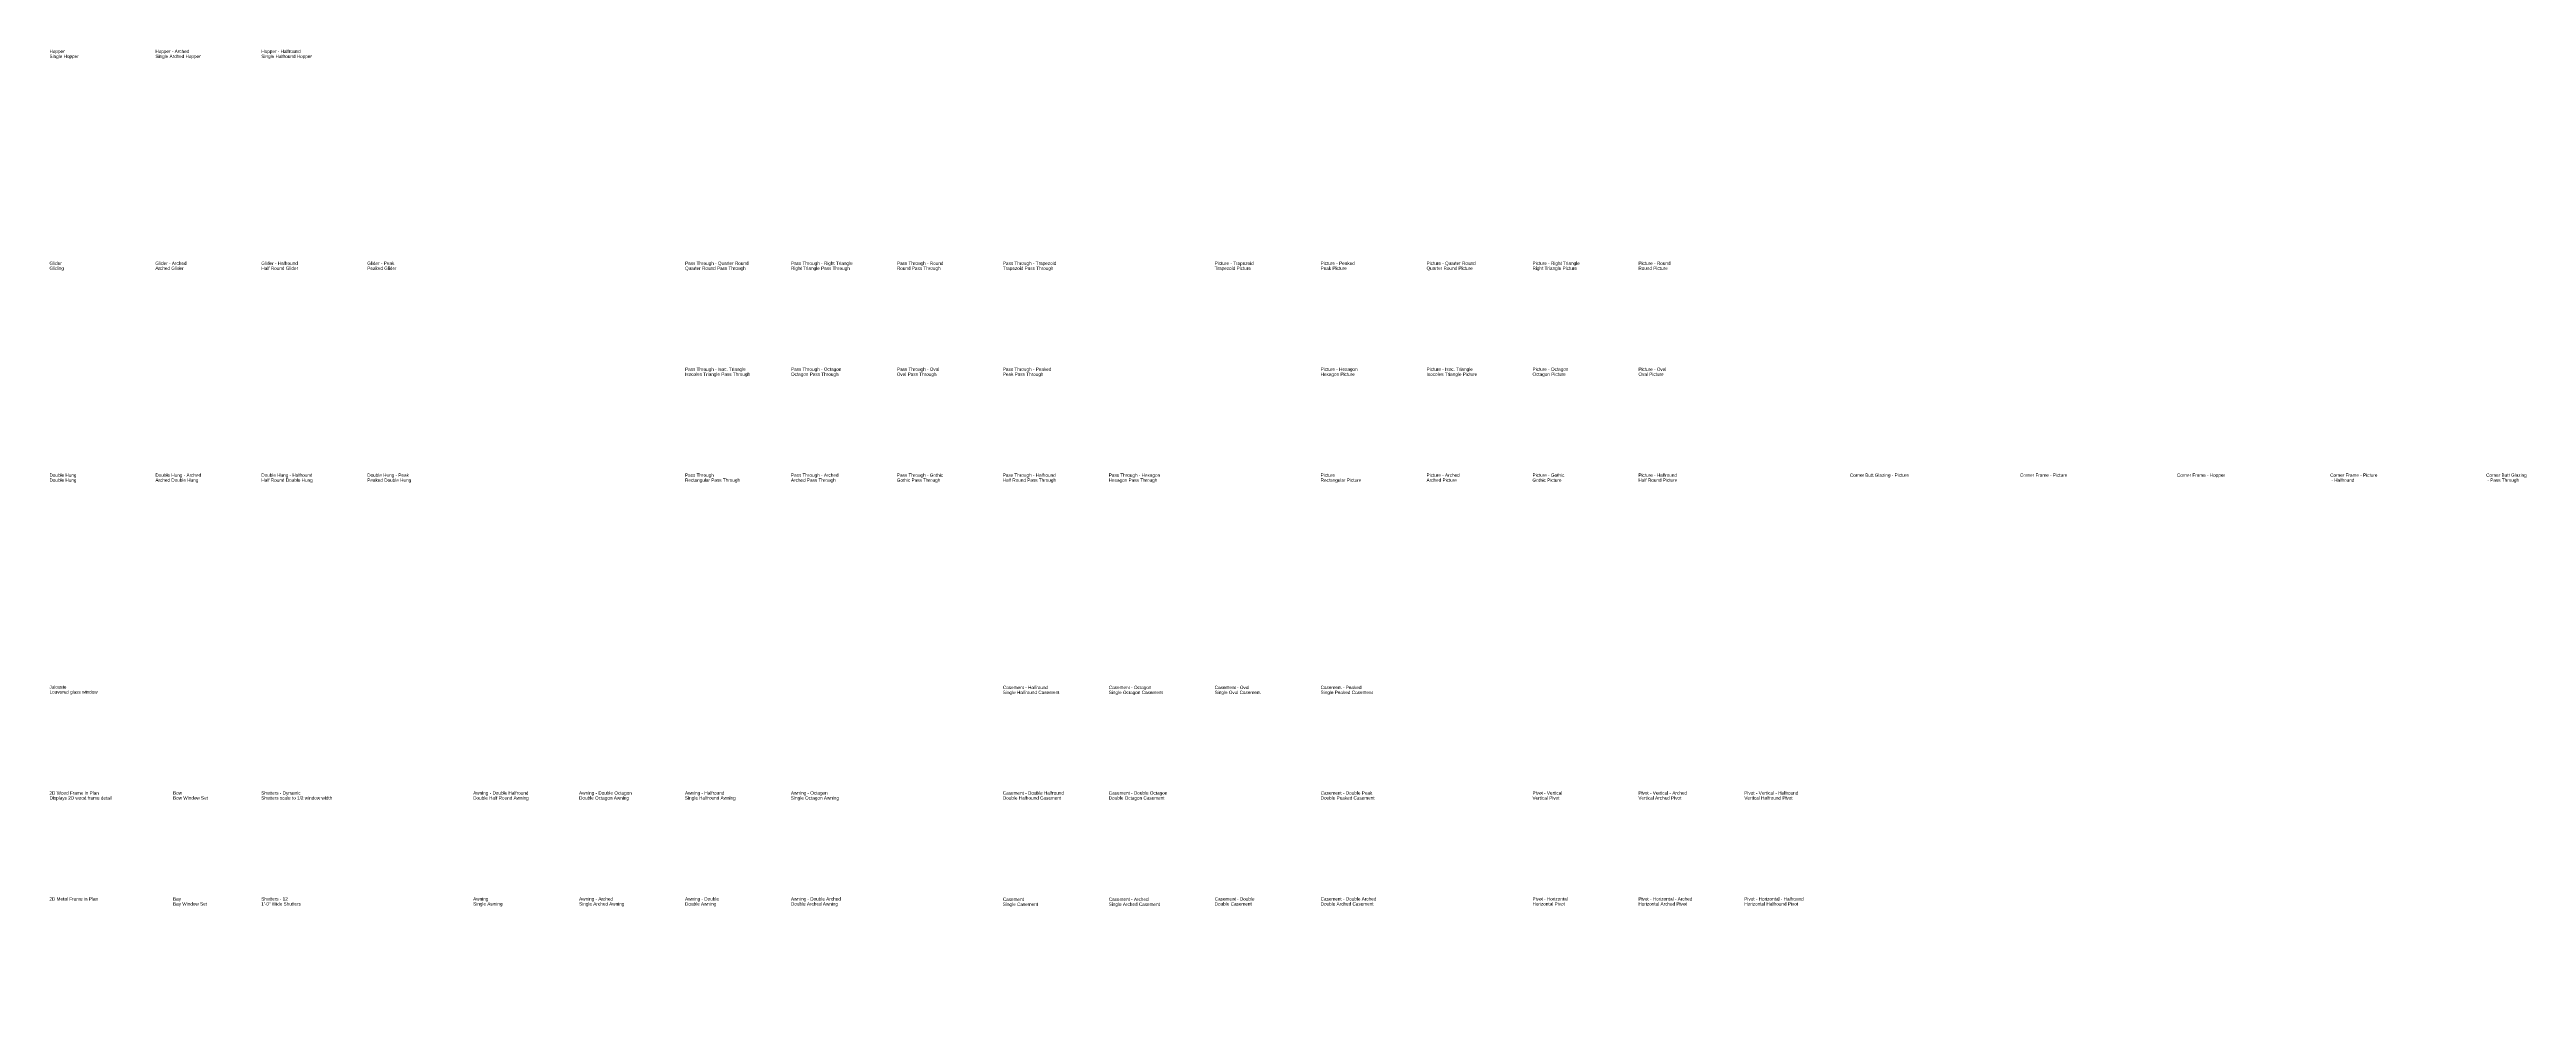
# Model space of a CAD drawing. Header units: inches. Extents: x 2 to 3369, y -111 to 1166.
import ezdxf

# ---------------------------------------------------------------- set-up
doc = ezdxf.new("R2010")
doc.units = ezdxf.units.IN
doc.header["$LTSCALE"] = 0.5
doc.header["$MEASUREMENT"] = 0
doc.styles.add('Titles', font='arial.ttf', dxfattribs={"width": 0.75})

msp = doc.modelspace()

# ---------------------------------------------------------------- linework, layer by layer
at = {"layer": 'Defpoints'}
for p in [(463.2, -20.9, 36), (196.9, -111.3, -2)]:
    msp.add_point(p, dxfattribs=at)

# ---------------------------------------------------------------- texts
at = {"style": 'Titles'}
for s, p in [('Single Hopper', (1.7, 1154.7)), ('Hopper', (1.7, 1161.5)), ('Single Arched Hopper', (145.7, 1154.7)), ('Hopper - Arched', (145.7, 1161.5)), ('Single Halfround Hopper', (289.7, 1154.7)), ('Hopper - Halfround', (289.7, 1161.5)), ('Glider', (1.7, 873.5)), ('Glider - Arched', (145.7, 873.5)), ('Glider - Halfround', (289.7, 873.5)), ('Glider - Peak', (433.7, 873.5)), ('Pass Through - Quarter Round', (865.7, 873.5)), ('Pass Through - Right Triangle', (1009.7, 873.5)), ('Pass Through - Round', (1153.7, 873.5)), ('Pass Through - Trapezoid', (1297.7, 873.5)), ('Picture - Trapezoid', (1585.7, 873.5)), ('Picture - Peaked', (1729.7, 873.5)), ('Picture - Quarter Round', (1873.7, 873.5)), ('Picture - Right Triangle', (2017.7, 873.5)), ('Picture - Round', (2161.7, 873.5)), ('Gliding ', (1.7, 866.7)), ('Arched Glider ', (145.7, 866.7)), ('Half Round Glider ', (289.7, 866.7)), ('Peaked Glider ', (433.7, 866.7)), ('Quarter Round Pass Through ', (865.7, 866.7)), ('Right Triangle Pass Through ', (1009.7, 866.7)), ('Round Pass Through ', (1153.7, 866.7)), ('Trapezoid Pass Through ', (1297.7, 866.7)), ('Trapezoid Picture ', (1585.7, 866.7)), ('Peak Picture ', (1729.7, 866.7)), ('Quarter Round Picture ', (1873.7, 866.7)), ('Right Triangle Picture ', (2017.7, 866.7)), ('Round Picture ', (2161.7, 866.7)), ('Pass Through - Isoc. Triangle', (865.7, 729.5)), ('Isocoles Triangle Pass Through ', (865.7, 722.7)), ('Octagon Pass Through ', (1009.7, 722.7)), ('Pass Through - Octagon', (1009.7, 729.5)), ('Oval Pass Through ', (1153.7, 722.7)), ('Pass Through - Oval', (1153.7, 729.5)), ('Pass Through - Peaked', (1297.7, 729.5)), ('Peak Pass Through ', (1297.7, 722.7)), ('Picture - Hexagon', (1729.7, 729.5)), ('Hexagon Picture ', (1729.7, 722.7)), ('Picture - Isoc. Triangle', (1873.7, 729.5)), ('Isocoles Triangle Picture ', (1873.7, 722.7)), ('Octagon Picture ', (2017.7, 722.7)), ('Picture - Octagon', (2017.7, 729.5)), ('Oval Picture ', (2161.7, 722.7)), ('Picture - Oval', (2161.7, 729.5)), ('Double Hung', (1.7, 585.5)), ('Double Hung ', (1.7, 578.7)), ('Arched Double Hung ', (145.7, 578.7)), ('Double Hung - Arched', (145.7, 585.5)), ('Double Hung - Halfround', (289.7, 585.5)), ('Half Round Double Hung ', (289.7, 578.7)), ('Double Hung - Peak', (433.7, 585.5)), ('Peaked Double Hung ', (433.7, 578.7)), ('Pass Through', (865.7, 585.5)), ('Rectangular Pass Through ', (865.7, 578.7)), ('Arched Pass Through ', (1009.7, 578.7)), ('Pass Through - Arched', (1009.7, 585.5)), ('Gothic Pass Through ', (1153.7, 578.7)), ('Pass Through - Gothic', (1153.7, 585.5)), ('Pass Through - Halfround', (1297.7, 585.5)), ('Half Round Pass Through ', (1297.7, 578.7)), ('Pass Through - Hexagon', (1441.7, 585.5)), ('Hexagon Pass Through ', (1441.7, 578.7)), ('Picture', (1729.7, 585.5)), ('Rectangular Picture ', (1729.7, 578.7)), ('Arched Picture ', (1873.7, 578.7)), ('Picture - Arched', (1873.7, 585.5)), ('Gothic Picture ', (2017.7, 578.7)), ('Picture - Gothic', (2017.7, 585.5)), ('Picture - Halfround', (2161.7, 585.5)), ('Half Round Picture ', (2161.7, 578.7)), ('Corner Butt Glazing - Picture', (2449.2, 585.5)), ('Corner Frame - Picture', (2680.5, 585.5)), ('Corner Frame - Hopper', (2893.8, 585.5)), ('Corner Frame - Picture', (3102.1, 585.5)), (' - Halfround ', (3102.1, 578.7)), ('Corner Butt Glazing', (3314.1, 585.5)), (' - Pass Through', (3314.1, 578.7)), ('Jalousie', (1.7, 297.5)), ('Louvered glass window', (1.7, 290.7)), ('Casement - Halfround', (1297.7, 297)), ('Single Halfround Casement ', (1297.7, 290.2)), ('Casement - Octagon', (1441.7, 297)), ('Single Octagon Casement ', (1441.7, 290.2)), ('Casement - Oval', (1585.7, 297)), ('Single Oval Casement ', (1585.7, 290.2)), ('Casement - Peaked', (1729.7, 297)), ('Single Peaked Casement ', (1729.7, 290.2)), ('2D Wood Frame in Plan', (1.7, 153.5)), ('Displays 2D wood frame detail', (1.7, 146.7)), ('Bow', (169.7, 153.5)), ('Bow Window Set', (169.7, 146.7)), ('Shutters - Dynamic', (289.7, 153.5)), ('Shutters scale to 1/2 window width', (289.7, 146.7)), ('Awning - Double Halfround', (577.7, 153.5)), ('Double Half Round Awning ', (577.7, 146.7)), ('Awning - Double Octagon', (721.7, 153.5)), ('Double Octagon Awning ', (721.7, 146.7)), ('Awning - Halfround', (865.7, 153.5)), ('Single Halfround Awning', (865.7, 146.7)), ('Awning - Octagon', (1009.7, 153.5)), ('Single Octagon Awning', (1009.7, 146.7)), ('Casement - Double Halfround', (1297.7, 153.5)), ('Double Halfround Casement ', (1297.7, 146.7)), ('Casement - Double Octagon', (1441.7, 153.5)), ('Double Octagon Casement ', (1441.7, 146.7)), ('Casement - Double Peak', (1729.7, 153.5)), ('Double Peaked Casement ', (1729.7, 146.7)), ('Vertical Pivot', (2017.7, 146.7)), ('Pivot - Vertical', (2017.7, 153.5)), ('Vertical Arched Pivot', (2161.7, 146.7)), ('Pivot - Vertical - Arched', (2161.7, 153.5)), ('Vertical Halfround Pivot', (2305.7, 146.7)), ('Pivot - Vertical - Halfround', (2305.7, 153.5)), ('2D Metal Frame in Plan', (1.7, 9.5)), ('Bay', (169.7, 9.5)), ('Bay Window Set', (169.7, 2.7)), ('Shutters - 12', (289.7, 9.5)), ('1\'-0" Wide Shutters', (289.7, 2.7)), ('Awning', (577.7, 9.5)), ('Single Awning', (577.7, 2.7)), ('Awning - Arched', (721.7, 9.5)), ('Single Arched Awning', (721.7, 2.7)), ('Awning - Double', (865.7, 9.5)), ('Double Awning ', (865.7, 2.7)), ('Awning - Double Arched', (1009.7, 9.5)), ('Double Arched Awning ', (1009.7, 2.7)), ('Casement', (1297.7, 9)), ('Single Casement ', (1297.7, 2.2)), ('Casement - Arched', (1441.7, 9)), ('Single Arched Casement ', (1441.7, 2.2)), ('Casement - Double', (1585.7, 9.5)), ('Double Casement ', (1585.7, 2.7)), ('Casement - Double Arched', (1729.7, 9.5)), ('Double Arched Casement ', (1729.7, 2.7)), ('Pivot - Horizontal', (2017.7, 9.5)), ('Horizontal Pivot', (2017.7, 2.7)), ('Pivot - Horizontal - Arched', (2161.7, 9.5)), ('Horizontal Arched Pivot', (2161.7, 2.7)), ('Pivot - Horizontal - Halfround', (2305.7, 9.5)), ('Horizontal Halfround Pivot', (2305.7, 2.7))]:
    msp.add_text(s, height=4.5, dxfattribs=at).set_placement(p)

doc.saveas('drawing.dxf')
